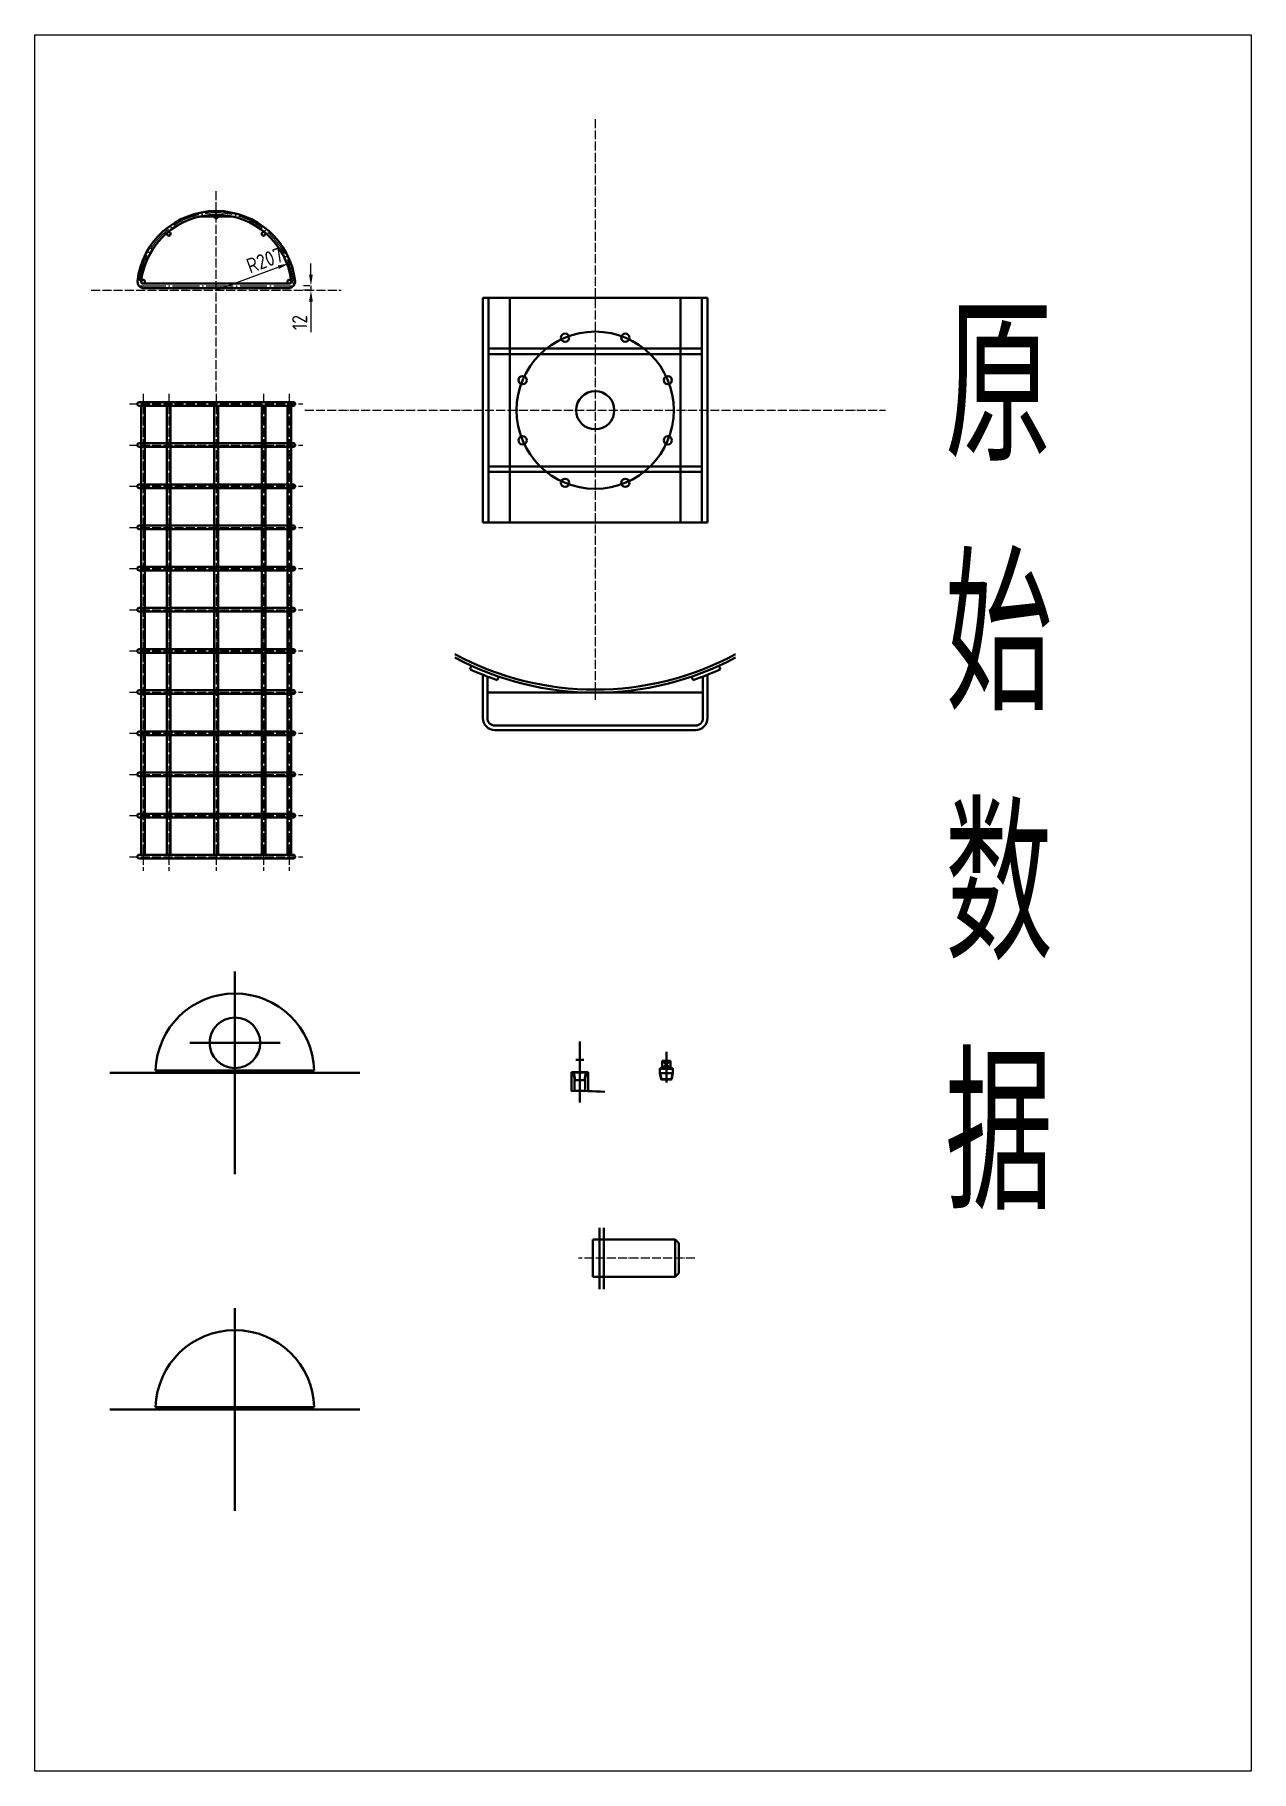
# Model space of a CAD drawing. Header units: millimetres. Extents: x 6220 to 53600, y -8031 to 13822.
# Drawn here: x 6220 to 9470, y -1709 to 2931 of the extents above; entities that cross this region are included whole.
import ezdxf

# ---------------------------------------------------------------- set-up
doc = ezdxf.new("R2010")
doc.units = ezdxf.units.MM
doc.linetypes.add('ACAD_ISO04W100', pattern=[30, 24, -3, 0, -3])
for name, color, linetype in [('2', 3, 'Continuous'), ('标注线', 1, 'Continuous'), ('轴线', 5, 'ACAD_ISO04W100')]:
    doc.layers.add(name, color=color, linetype=linetype)
doc.layers.add('粗线', color=7, linetype='Continuous', lineweight=40)
doc.styles.add('GB', font='gbenor.shx', dxfattribs={"bigfont": 'gbcbig.shx'})
doc.dimstyles.new('ISO-25', dxfattribs={"dimtxt": 40, "dimasz": 30, "dimexe": 20, "dimexo": 5, "dimgap": 10, "dimtad": 1, "dimtxsty": 'GB', "dimcen": 2.5, "dimadec": 0, "dimazin": 0, "dimtfac": 1, "dimtmove": 0, "dimatfit": 0, "dimfxl": 0, "dimarcsym": 0})

msp = doc.modelspace()

# ---------------------------------------------------------------- texts
at = {"layer": '标注线', "insert": (8651.53, 2192.619), "char_height": 400, "width": 156.88, "attachment_point": 1, "style": 'GB'}
msp.add_mtext('原始数据', dxfattribs=at)

# ---------------------------------------------------------------- blocks, each defined once
blk = doc.blocks.new('*D28')
at = {"layer": 'Defpoints', "color": 0}
for p in [(6898.5, 2320.2), (6704.4, 2248.2)]:
    blk.add_point(p, dxfattribs=at)
at = {"layer": '粗线', "color": 0, "lineweight": -2}
blk.add_line((6704.4, 2248.2), (6870.4, 2309.8), dxfattribs=at)
at = {"layer": '粗线', "color": 0}
blk.add_solid([(6868.6, 2314.4), (6872.1, 2305.1), (6898.5, 2320.2)], dxfattribs=at)
at = {"layer": '粗线', "color": 0, "insert": (6834.3, 2328.4), "char_height": 40, "attachment_point": 5, "rotation": 20.3436, "style": 'GB'}
blk.add_mtext('R207', dxfattribs=at)
blk = doc.blocks.new('*D27')
at = {"layer": 'Defpoints', "color": 0}
for p in [(6957.5, 2260.2), (6959.9, 2260.2), (6959.9, 2248.2)]:
    blk.add_point(p, dxfattribs=at)
at = {"layer": '粗线', "color": 0, "lineweight": -2}
for p, q in [((6957.5, 2290.2), (6957.5, 2320.2)), ((6954.9, 2260.2), (6937.5, 2260.2)), ((6954.9, 2248.2), (6937.5, 2248.2)), ((6957.5, 2260.2), (6957.5, 2248.2)), ((6957.5, 2218.2), (6957.5, 2136.2))]:
    blk.add_line(p, q, dxfattribs=at)
at = {"layer": '粗线', "color": 0}
for points in [[(6952.5, 2290.2), (6962.5, 2290.2), (6957.5, 2260.2)], [(6952.5, 2218.2), (6962.5, 2218.2), (6957.5, 2248.2)]]:
    blk.add_solid(points, dxfattribs=at)
at = {"layer": '粗线', "color": 0, "insert": (6927.5, 2162.2), "char_height": 40, "attachment_point": 5, "rotation": 90, "style": 'GB'}
blk.add_mtext('12', dxfattribs=at)

# ---------------------------------------------------------------- dimensions: what is measured, and where the dimension line sits
at = {"layer": '粗线'}
dim = msp.add_radius_dim(center=(6704.411, 2248.221), mpoint=(6898.499, 2320.184), dimstyle='ISO-25', dxfattribs=at)
dim.commit()
dim.dimension.update_dxf_attribs({"geometry": '*D28', "text_midpoint": (6844.776, 2300.264), "dimtype": 164})
dim = msp.add_linear_dim(base=(6957.474, 2260.221), p1=(6959.948, 2248.221), p2=(6959.948, 2260.221), angle=90, dimstyle='ISO-25', dxfattribs=at)
dim.commit()
dim.dimension.update_dxf_attribs({"geometry": '*D27', "text_midpoint": (6957.474, 2162.22), "dimtype": 160})

# ---------------------------------------------------------------- hatches: boundary and pattern name
at = {"layer": '粗线'}
h = msp.add_hatch(color=256, dxfattribs=at)
h.paths.add_polyline_path([(7659.62, 158.845), (7658.415, 158.845), (7659.62, 157.845)])
h.paths.add_polyline_path([(7693.415, 158.845), (7692.209, 158.845), (7692.209, 157.845)])

# ---------------------------------------------------------------- linework, layer by layer
at = {"layer": '2'}
msp.add_lwpolyline([(6219.639, 2931.174), (9469.697, 2931.174), (9469.697, -1709.09), (6219.639, -1709.09)], close=True, dxfattribs=at)
at = {"layer": '粗线'}
for p, q in [((6659.745, 2445.221), (6746.596, 2445.221)), ((6507.673, 2266.221), (6901.149, 2266.221)), ((6508.452, 2254.221), (6900.369, 2254.221)), ((7416.936, 2227.764), (7416.936, 1627.764)), ((7416.936, 2227.764), (8016.936, 2227.764)), ((7431.936, 2227.764), (7431.936, 1627.764)), ((7489.085, 2227.764), (7489.085, 1627.764)), ((7944.787, 2227.764), (7944.787, 1627.764)), ((8001.936, 2227.764), (8001.936, 1627.764)), ((8016.936, 2227.764), (8016.936, 1627.764)), ((7431.936, 2092.764), (8001.936, 2092.764)), ((7431.936, 2077.764), (8001.936, 2077.764)), ((6496.47, 1949.658), (6912.352, 1949.658)), ((6496.47, 1939.658), (6912.352, 1939.658)), ((6504.21, 1939.658), (6504.21, 739.658)), ((6514.21, 1939.658), (6514.21, 739.658)), ((6572.782, 1939.658), (6572.782, 739.658)), ((6582.782, 1939.658), (6582.782, 739.658)), ((6699.411, 1939.658), (6699.411, 739.658)), ((6709.411, 1939.658), (6709.411, 739.658)), ((6826.04, 1939.658), (6826.04, 739.658)), ((6836.04, 1939.658), (6836.04, 739.658)), ((6894.612, 1939.658), (6894.612, 739.658)), ((6904.612, 1939.658), (6904.612, 739.658)), ((6496.47, 1839.658), (6912.352, 1839.658)), ((6496.47, 1829.658), (6912.352, 1829.658)), ((7431.936, 1777.764), (8001.936, 1777.764)), ((6496.47, 1729.658), (6912.352, 1729.658)), ((6496.47, 1719.658), (6912.352, 1719.658)), ((7431.936, 1762.764), (8001.936, 1762.764)), ((7416.936, 1627.764), (8016.936, 1627.764)), ((6496.47, 1619.658), (6912.352, 1619.658)), ((6496.47, 1609.658), (6912.352, 1609.658)), ((6496.47, 1509.658), (6912.352, 1509.658)), ((6496.47, 1499.658), (6912.352, 1499.658)), ((6496.47, 1399.658), (6912.352, 1399.658)), ((6496.47, 1389.658), (6912.352, 1389.658)), ((6496.47, 1289.658), (6912.352, 1289.658)), ((6496.47, 1279.658), (6912.352, 1279.658)), ((7381.883, 1235.724), (7386.451, 1244.632)), ((7416.936, 1220.783), (7416.936, 1105.179)), ((7428.936, 1105.179), (7428.936, 1216.108)), ((7455.17, 1206.642), (7459.738, 1215.55)), ((7978.703, 1206.642), (7974.134, 1215.55)), ((8004.936, 1105.179), (8004.936, 1216.108)), ((8016.936, 1220.783), (8016.936, 1105.179)), ((8051.99, 1235.724), (8047.421, 1244.632)), ((6496.47, 1179.658), (6912.352, 1179.658)), ((6496.47, 1169.658), (6912.352, 1169.658)), ((7428.936, 1173.179), (8004.936, 1173.179)), ((6496.47, 1069.658), (6912.352, 1069.658)), ((7448.936, 1085.179), (7984.936, 1085.179)), ((7448.936, 1073.179), (7984.936, 1073.179)), ((6496.47, 1059.658), (6912.352, 1059.658)), ((6496.47, 959.658), (6912.352, 959.658)), ((6496.47, 949.658), (6912.352, 949.658)), ((6496.47, 849.658), (6912.352, 849.658)), ((6496.47, 839.658), (6912.352, 839.658)), ((6496.47, 739.658), (6912.352, 739.658)), ((6496.47, 729.658), (6912.352, 729.658)), ((6754.441, -113.165), (6754.441, 427.795)), ((6633.845, 237.315), (6875.036, 237.315)), ((7675.915, 241.143), (7675.915, 158.845)), ((7675.915, 241.143), (7675.915, 158.845)), ((7664.915, 191.845), (7686.915, 191.845)), ((7896.175, 189.326), (7918.175, 189.326)), ((7896.175, 169.326), (7896.175, 189.326)), ((7918.175, 189.326), (7896.175, 169.326)), ((7896.175, 189.326), (7918.175, 169.326)), ((7907.175, 213.427), (7907.175, 131.13)), ((7907.175, 213.427), (7907.175, 131.13)), ((7918.175, 169.326), (7918.175, 189.326)), ((6420.288, 157.315), (7088.593, 157.315)), ((6542.526, 163.315), (6966.356, 163.315)), ((7653.415, 108.529), (7653.415, 158.845)), ((7653.415, 158.845), (7698.415, 158.845)), ((7658.415, 158.845), (7693.415, 158.845)), ((7658.415, 158.845), (7661.655, 143.105)), ((7659.62, 157.845), (7658.415, 158.845)), ((7659.62, 157.845), (7659.62, 158.845)), ((7659.62, 157.845), (7662.709, 142.845)), ((7659.62, 157.845), (7692.209, 157.845)), ((7661.655, 143.105), (7661.915, 137.495)), ((7662.709, 142.845), (7662.709, 137.495)), ((7675.915, 77.776), (7675.915, 158.845)), ((7692.209, 157.845), (7689.12, 142.845)), ((7689.12, 142.845), (7689.12, 137.495)), ((7689.12, 141.792), (7690.113, 141.79)), ((7690.174, 143.105), (7689.915, 137.495)), ((7693.415, 158.845), (7690.174, 143.105)), ((7692.209, 157.845), (7693.415, 158.845)), ((7692.209, 157.845), (7692.209, 158.845)), ((7698.415, 108.529), (7698.415, 158.845)), ((7889.675, 168.326), (7890.675, 169.326)), ((7889.675, 168.326), (7889.675, 156.326)), ((7889.675, 168.326), (7924.675, 168.326)), ((7890.697, 156.219), (7889.675, 157.326)), ((7889.675, 156.326), (7924.675, 156.326)), ((7889.675, 156.326), (7892.916, 140.585)), ((7890.675, 169.326), (7923.675, 169.326)), ((7890.675, 156.326), (7893.969, 140.326)), ((7894.175, 139.326), (7892.916, 140.585)), ((7893.175, 140.326), (7921.175, 140.326)), ((7894.175, 139.326), (7920.175, 139.326)), ((7920.175, 139.326), (7921.434, 140.585)), ((7923.675, 156.326), (7920.381, 140.326)), ((7924.675, 156.326), (7921.434, 140.585)), ((7924.675, 168.326), (7923.675, 169.326)), ((7923.675, 156.326), (7924.675, 157.326)), ((7924.675, 168.326), (7924.675, 156.326)), ((7661.915, 108.723), (7661.915, 137.495)), ((7661.915, 137.495), (7689.915, 137.495)), ((7689.915, 108.723), (7689.915, 137.495)), ((7728.27, -256.686), (7728.27, -421.093)), ((7740.27, -256.686), (7740.27, -421.093)), ((7710.27, -288.318), (7930.27, -288.318)), ((7710.27, -288.318), (7710.27, -388.318)), ((7930.27, -288.318), (7930.27, -388.318)), ((7930.27, -288.318), (7940.27, -298.318)), ((7940.27, -298.318), (7940.27, -378.318)), ((7710.27, -388.318), (7930.27, -388.318)), ((7930.27, -388.318), (7940.27, -378.318)), ((6754.441, -1012.767), (6754.441, -471.807)), ((6420.288, -742.287), (7088.593, -742.287)), ((6542.526, -736.287), (6966.356, -736.287))]:
    msp.add_line(p, q, dxfattribs=at)
for centre, radius in [((6704.411, 2445.221), 5), ((6577.782, 2399.131), 5), ((6831.04, 2399.131), 5), ((6509.21, 2271.221), 5), ((6899.612, 2271.221), 5), ((7716.936, 1927.764), 210), ((7636.573, 2121.778), 11), ((7797.3, 2121.778), 11), ((7522.921, 2008.127), 11), ((7910.951, 2008.127), 11), ((7716.936, 1927.764), 51), ((7522.921, 1847.4), 11), ((7910.951, 1847.4), 11), ((7636.573, 1733.749), 11), ((7797.3, 1733.749), 11), ((6754.441, 237.315), 67.5)]:
    msp.add_circle(centre, radius, dxfattribs=at)
for centre, radius, start, end in [((6704.411, 2248.221), 212, 6.40689, 173.59311), ((6704.411, 2248.221), 202, 6.734004, 173.265996), ((6511.16, 2271.44), 17.431, 178.56205, 261.062326), ((6509.261, 2271.46), 5.475, 175.318125, 253.139552), ((6897.661, 2271.44), 17.431, 278.937674, 1.43795), ((6899.561, 2271.46), 5.475, 286.860448, 4.681875), ((6499.673, 1944.658), 5.938, 122.64301, 237.35699), ((6909.149, 1944.658), 5.938, 302.64301, 57.35699), ((6499.673, 1834.658), 5.938, 122.64301, 237.35699), ((6909.149, 1834.658), 5.938, 302.64301, 57.35699), ((6499.673, 1724.658), 5.938, 122.64301, 237.35699), ((6909.149, 1724.658), 5.938, 302.64301, 57.35699), ((6499.673, 1614.658), 5.938, 122.64301, 237.35699), ((6909.149, 1614.658), 5.938, 302.64301, 57.35699), ((6499.673, 1504.658), 5.938, 122.64301, 237.35699), ((6909.149, 1504.658), 5.938, 302.64301, 57.35699), ((6499.673, 1394.658), 5.938, 122.64301, 237.35699), ((6909.149, 1394.658), 5.938, 302.64301, 57.35699), ((6499.673, 1284.658), 5.938, 122.64301, 237.35699), ((6909.149, 1284.658), 5.938, 302.64301, 57.35699), ((7716.936, 1973.179), 792, 241.725154, 298.274846), ((7716.936, 1973.179), 800, 242.032892, 297.967108), ((7716.936, 1973.179), 810, 245.565902, 251.145336), ((7716.936, 1973.179), 810, 288.854664, 294.434098), ((6499.673, 1174.658), 5.938, 122.64301, 237.35699), ((6909.149, 1174.658), 5.938, 302.64301, 57.35699), ((6499.673, 1064.658), 5.938, 122.64301, 237.35699), ((6909.149, 1064.658), 5.938, 302.64301, 57.35699), ((7448.936, 1105.179), 32, 180, 270), ((7448.936, 1105.179), 20, 180, 270), ((7984.936, 1105.179), 20, 270, 0), ((7984.936, 1105.179), 32, 270, 0), ((6499.673, 954.658), 5.938, 122.64301, 237.35699), ((6909.149, 954.658), 5.938, 302.64301, 57.35699), ((6499.673, 844.658), 5.938, 122.64301, 237.35699), ((6909.149, 844.658), 5.938, 302.64301, 57.35699), ((6499.673, 734.658), 5.938, 122.64301, 237.35699), ((6909.149, 734.658), 5.938, 302.64301, 57.35699), ((6754.441, 157.315), 212, 1.621795, 178.378205), ((7675.915, -691.155), 800, 85.217647, 91.611656), ((6754.441, -742.287), 212, 1.621795, 178.378205)]:
    msp.add_arc(centre, radius, start, end, dxfattribs=at)
at = {"layer": '轴线'}
for p, q in [((7716.936, 2705.803), (7716.936, 1153.88)), ((6704.411, 1977.741), (6704.411, 2518.7)), ((6370.258, 2248.221), (7038.563, 2248.221)), ((6509.21, 1971.217), (6509.21, 697.416)), ((6577.782, 1971.217), (6577.782, 697.416)), ((6704.411, 1971.217), (6704.411, 697.416)), ((6831.04, 1971.217), (6831.04, 697.416)), ((6899.612, 1971.217), (6899.612, 697.416)), ((6473, 1944.658), (6935.822, 1944.658)), ((6940.978, 1927.764), (8492.895, 1927.764)), ((6473, 1834.658), (6935.822, 1834.658)), ((6473, 1724.658), (6935.822, 1724.658)), ((6473, 1614.658), (6935.822, 1614.658)), ((6473, 1504.658), (6935.822, 1504.658)), ((6473, 1394.658), (6935.822, 1394.658)), ((6473, 1284.658), (6935.822, 1284.658)), ((6473, 1174.658), (6935.822, 1174.658)), ((6473, 1064.658), (6935.822, 1064.658)), ((6473, 954.658), (6935.822, 954.658)), ((6473, 844.658), (6935.822, 844.658)), ((6473, 734.658), (6935.822, 734.658)), ((7983.033, -338.318), (7672.325, -338.318))]:
    msp.add_line(p, q, dxfattribs=at)
at = {"layer": '轴线', "ltscale": 3}
msp.add_line((6497.759, 2260.221), (6911.063, 2260.221), dxfattribs=at)
msp.add_arc((6704.411, 2248.221), 207, 3.323358, 176.676642, dxfattribs=at)

msp.set_redraw_order([(e.dxf.handle, doc.entitydb.next_handle()) for e in msp.query("TEXT MTEXT ATTDEF DIMENSION ARC_DIMENSION")])  # texts and dimensions are drawn at this point

doc.saveas('drawing.dxf')
